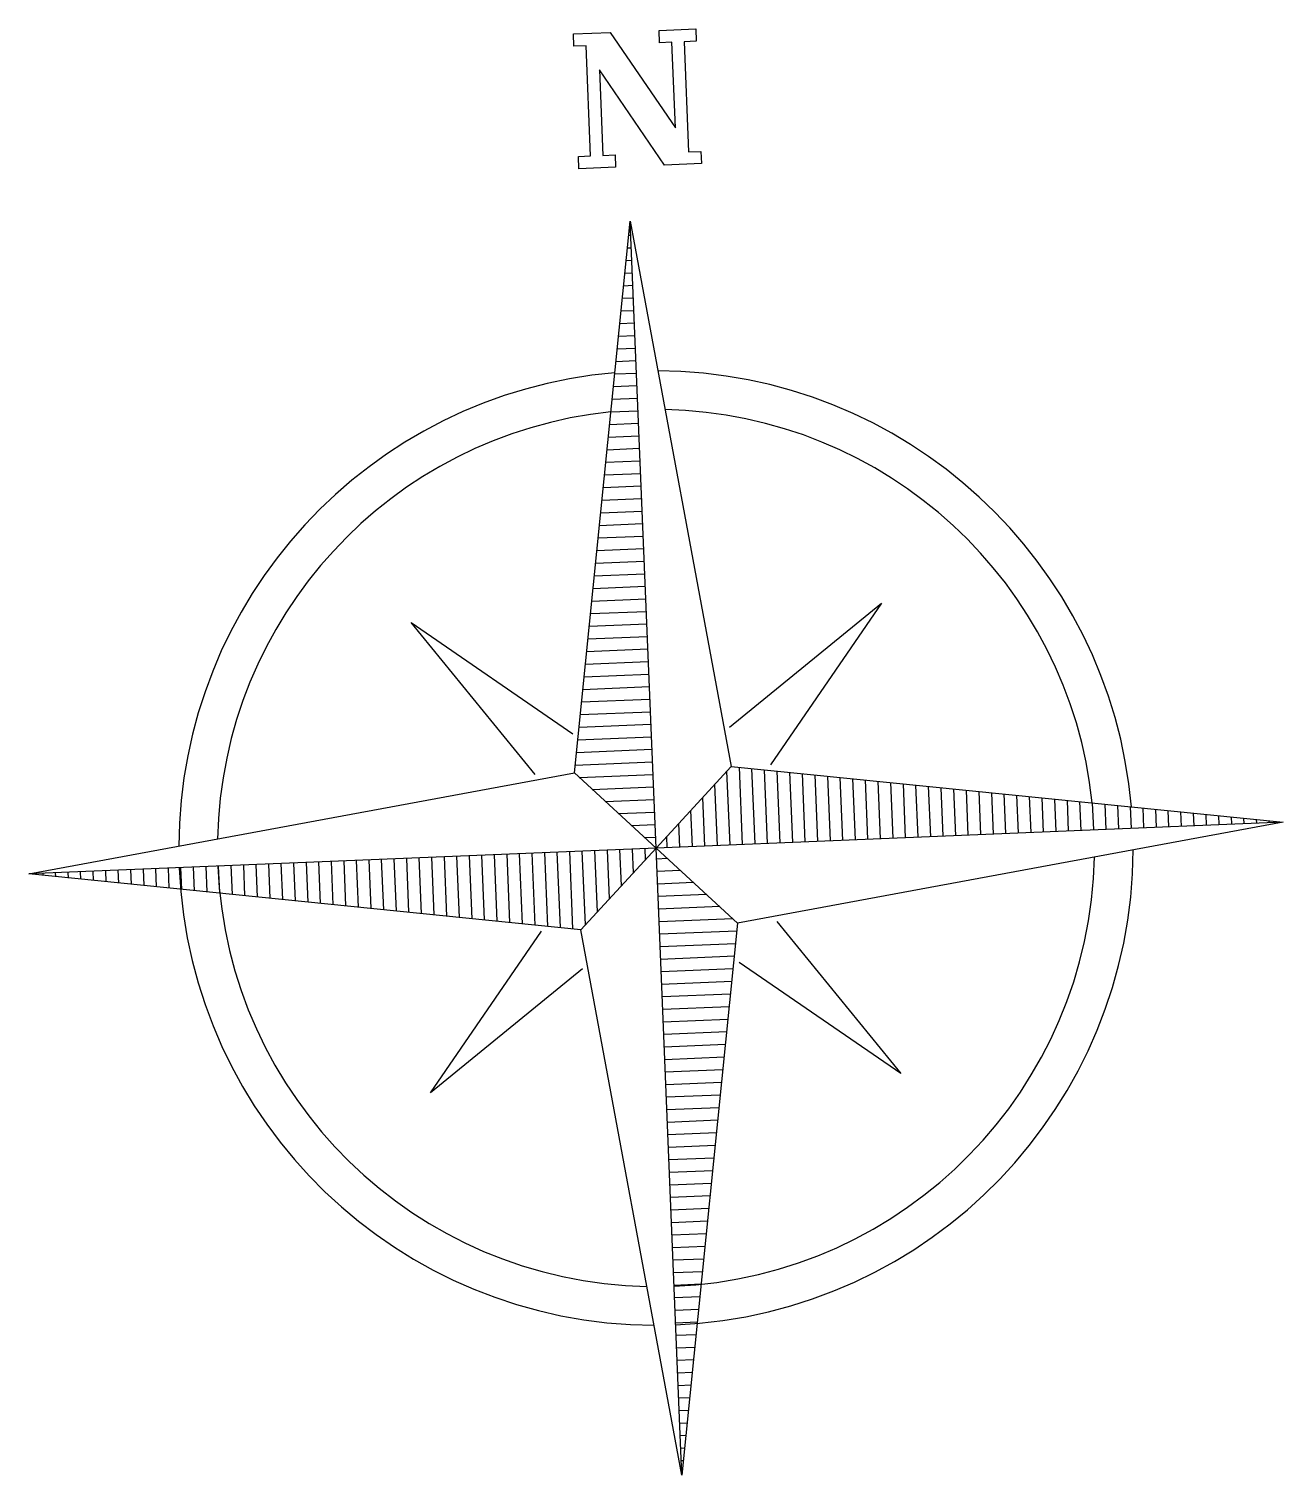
# Model space of a CAD drawing. Header units: metres. Extents: x -2057 to 8255, y -892 to 9175.
# Drawn here: x 7950.6 to 8255.1, y -891.9 to -540.7 of the extents above; entities that cross this region are included whole.
import ezdxf

# ---------------------------------------------------------------- set-up
doc = ezdxf.new("R2010")
doc.units = ezdxf.units.M
doc.header["$LTSCALE"] = 10

# ---------------------------------------------------------------- blocks, each defined once
blk = doc.blocks.new('*X44')
at = {"color": 0, "linetype": 'ByBlock'}
for p, q in [((-217.53, 160.4998), (-217.53, 160.5)), ((-217.52, 160.4984), (-217.52, 160.5)), ((-217.51, 160.497), (-217.51, 160.5)), ((-217.5, 160.4955), (-217.5, 160.5)), ((-217.49, 160.4941), (-217.49, 160.5)), ((-217.48, 160.4927), (-217.48, 160.5)), ((-217.47, 160.4913), (-217.47, 160.5)), ((-217.46, 160.4898), (-217.46, 160.5)), ((-217.45, 160.4884), (-217.45, 160.5)), ((-217.44, 160.487), (-217.44, 160.5)), ((-217.43, 160.4855), (-217.43, 160.5)), ((-217.42, 160.4841), (-217.42, 160.5)), ((-217.41, 160.4827), (-217.41, 160.5)), ((-217.4, 160.4812), (-217.4, 160.5)), ((-217.39, 160.4798), (-217.39, 160.5)), ((-217.38, 160.4784), (-217.38, 160.5)), ((-217.37, 160.477), (-217.37, 160.5)), ((-217.36, 160.4755), (-217.36, 160.5)), ((-217.35, 160.4741), (-217.35, 160.5)), ((-217.34, 160.4727), (-217.34, 160.5)), ((-217.33, 160.4712), (-217.33, 160.5)), ((-217.32, 160.4698), (-217.32, 160.5)), ((-217.31, 160.4684), (-217.31, 160.5)), ((-217.3, 160.467), (-217.3, 160.5)), ((-217.29, 160.4655), (-217.29, 160.5)), ((-217.28, 160.4641), (-217.28, 160.5)), ((-217.27, 160.4627), (-217.27, 160.5)), ((-217.26, 160.4613), (-217.26, 160.5)), ((-217.25, 160.4598), (-217.25, 160.5)), ((-217.24, 160.4584), (-217.24, 160.5)), ((-217.23, 160.457), (-217.23, 160.5)), ((-217.22, 160.4555), (-217.22, 160.5)), ((-217.21, 160.4541), (-217.21, 160.5)), ((-217.2, 160.4527), (-217.2, 160.5)), ((-217.19, 160.4512), (-217.19, 160.5)), ((-217.18, 160.4498), (-217.18, 160.5)), ((-217.17, 160.4484), (-217.17, 160.5)), ((-217.16, 160.447), (-217.16, 160.5)), ((-217.15, 160.4455), (-217.15, 160.5)), ((-217.14, 160.4441), (-217.14, 160.5)), ((-217.13, 160.4427), (-217.13, 160.5)), ((-217.12, 160.4412), (-217.12, 160.5)), ((-217.11, 160.4398), (-217.11, 160.5)), ((-217.1, 160.4384), (-217.1, 160.5)), ((-217.09, 160.4412), (-217.09, 160.5)), ((-217.08, 160.4512), (-217.08, 160.5)), ((-217.07, 160.4613), (-217.07, 160.5)), ((-217.06, 160.4712), (-217.06, 160.5)), ((-217.05, 160.4812), (-217.05, 160.5)), ((-217.04, 160.4913), (-217.04, 160.5))]:
    blk.add_line(p, q, dxfattribs=at)

msp = doc.modelspace()

# ---------------------------------------------------------------- linework, layer by layer
at = {"linetype": 'ByBlock'}
for p, q in [((8083.0296, -721.4211), (8096.5555, -587.3984)), ((8096.5555, -587.3984), (8121.097, -719.8475)), ((8102.8502, -739.668), (8096.5555, -587.3984)), ((8120.7036, -710.3306), (8157.5908, -680.2064)), ((8157.5908, -680.2064), (8130.6139, -719.454)), ((8043.3885, -684.9274), (8082.6362, -711.9043)), ((8073.5128, -721.8145), (8043.3885, -684.9274)), ((8121.097, -719.8475), (8102.8502, -739.668)), ((8121.097, -719.8475), (8255.1198, -733.3733)), ((7950.5805, -745.9627), (8083.0296, -721.4211)), ((8083.0296, -721.4211), (8102.8502, -739.668)), ((8255.1198, -733.3733), (8102.8502, -739.668)), ((8255.1198, -733.3733), (8122.6707, -757.9149)), ((8102.8502, -739.668), (7950.5805, -745.9627)), ((8102.8502, -739.668), (8084.6033, -759.4885)), ((8109.1448, -891.9376), (8102.8502, -739.668)), ((8102.8502, -739.668), (8122.6707, -757.9149)), ((8084.6033, -759.4885), (7950.5805, -745.9627)), ((8122.6707, -757.9149), (8109.1448, -891.9376)), ((8132.1875, -757.5214), (8162.3118, -794.4086)), ((8048.1095, -799.1296), (8075.0864, -759.882)), ((8109.1448, -891.9376), (8084.6033, -759.4885)), ((8084.9967, -769.0054), (8048.1095, -799.1296)), ((8162.3118, -794.4086), (8123.0641, -767.4317))]:
    msp.add_line(p, q, dxfattribs=at)
msp.add_lwpolyline([(8106.6958, -543.9637), (8103.7218, -544.0866), (8103.5989, -541.1126), (8112.5209, -540.7438), (8112.6439, -543.7178), (8109.6699, -543.8407), (8110.7763, -570.6069), (8113.7504, -570.4839), (8113.8733, -573.4579), (8104.9513, -573.8268), (8089.0976, -550.6494), (8089.9582, -571.4675), (8092.9322, -571.3445), (8093.0552, -574.3185), (8084.1331, -574.6874), (8084.0102, -571.7134), (8086.9842, -571.5904), (8085.8777, -544.8243), (8082.9037, -544.9472), (8082.7808, -541.9732), (8091.7028, -541.6044), (8107.5564, -564.7818), (8106.6958, -543.9637)], dxfattribs=at)
for radius, start, end in [(115.8764, 94.956323, 179.778088), (115.8764, 4.956323, 89.778088), (106.4925, 95.91361, 178.8208), (106.4925, 5.91361, 88.8208), (115.8764, 272.367205, 359.778088), (115.8764, 182.367205, 269.778088), (106.4925, 182.367205, 268.8208), (106.4925, 272.367205, 358.8208)]:
    msp.add_arc((8102.8502, -739.668), radius, start, end, dxfattribs=at)

# ---------------------------------------------------------------- block references
for p, xscale, yscale, zscale, rotation in [((-38043.4198, -68854.8026), 304.79939039998, 304.79939039998, 304.79939039998, 272.3672050227769), ((-60012.2845, 45406.602), 304.7993903999835, 304.7993903999835, 304.7993903999835, 182.3672050227773), ((76217.9848, -46885.938), 304.7993903999813, 304.7993903999813, 304.7993903999813, 2.367205022777384), ((54249.1202, 67375.4666), 304.7993903999797, 304.7993903999797, 304.7993903999797, 92.36720502277696)]:
    msp.add_blockref('*X44', p, dxfattribs=dict(at, xscale=xscale, yscale=yscale, zscale=zscale, rotation=rotation))

doc.saveas('drawing.dxf')
